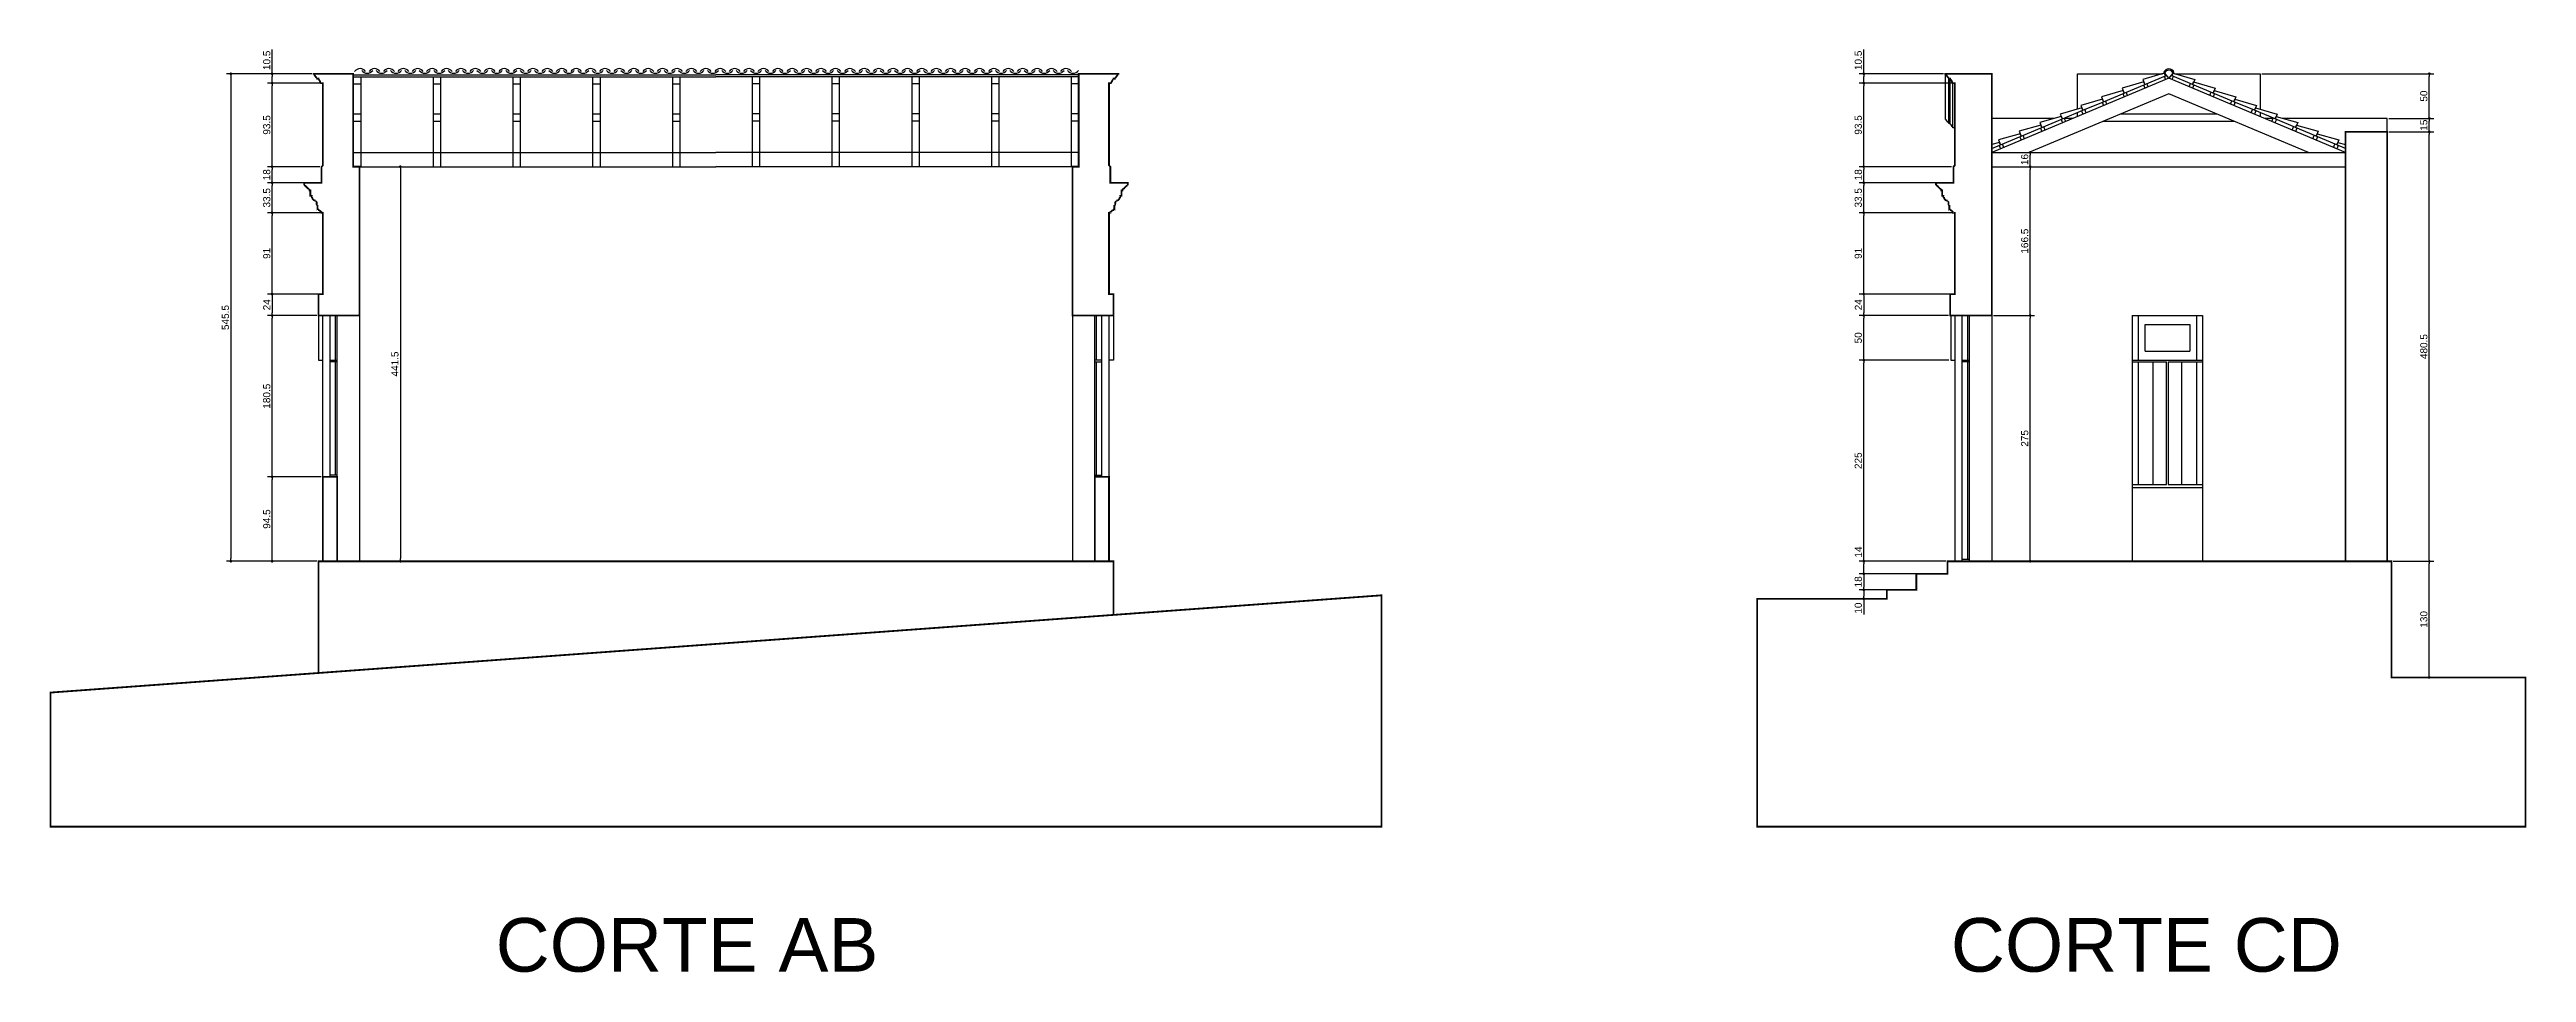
# Model space of a CAD drawing. Extents: x -18233 to -15461, y 2841 to 9385.
# Drawn here: x -18233 to -15461, y 8353 to 9385 of the extents above; entities that cross this region are included whole.
import ezdxf

# ---------------------------------------------------------------- set-up
doc = ezdxf.new("R2010")
doc.units = 0
doc.header["$PDMODE"] = 35
doc.layers.get('0').update_dxf_attribs({"linetype": 'CONTINUOUS'})
doc.layers.get('DEFPOINTS').update_dxf_attribs({"linetype": 'CONTINUOUS'})
for name, color, linetype in [('COTA', 7, 'CONTINUOUS'), ('PAREDE', 7, 'CONTINUOUS'), ('PAREDE_FINA', 7, 'CONTINUOUS')]:
    doc.layers.add(name, color=color, linetype=linetype)
doc.styles.add('TEXTO', font='ARIAL.TTF')
doc.dimstyles.new('COTA', dxfattribs={"dimtxt": 8, "dimasz": 3, "dimexe": 5, "dimexo": 2, "dimgap": 2, "dimtad": 1, "dimdec": 1, "dimdsep": 46, "dimtxsty": 'TEXTO', "dimblk1": 'DOT', "dimblk2": 'DOT', "dimsah": 1, "dimcen": 0, "dimclrd": 256, "dimclre": 256, "dimclrt": 256, "dimadec": 0, "dimazin": 0, "dimtfac": 1, "dimtdec": 4, "dimtmove": 0, "dimatfit": 3, "dimldrblk": 'DOT', "dimfxl": 1, "dimtolj": 1, "dimtzin": 0, "dimarcsym": 0})

msp = doc.modelspace()

# ---------------------------------------------------------------- texts
at = {"layer": 'PAREDE_FINA', "style": 'TEXTO'}
for s, p in [('CORTE AB', (-17733.94, 8353.67)), ('CORTE CD', (-16104.98, 8353.67))]:
    msp.add_text(s, height=60, dxfattribs=at).set_placement(p)

# ---------------------------------------------------------------- blocks, each defined once
blk = doc.blocks.new('_DOT')
at = {"color": 0, "linetype": 'ByBlock'}
blk.add_line((-0.5, 0), (-1, 0), dxfattribs=at)
at = {"color": 0, "linetype": 'ByBlock', "const_width": 0.5}
blk.add_lwpolyline([(-0.25, 0, 1), (0.25, 0, 1)], format="xyb", close=True, dxfattribs=at)
blk = doc.blocks.new('*D27')
at = {"layer": 'COTA', "lineweight": -2}
for p, q in [((-17929.3, 8907.4), (-17989.2, 8907.4)), ((-17984.2, 8815.9), (-17984.2, 8904.4)), ((-17934.3, 8812.9), (-17989.2, 8812.9))]:
    blk.add_line(p, q, dxfattribs=at)
at = {"layer": 'DEFPOINTS', "color": 0}
for p in [(-17984.2, 8907.4), (-17927.3, 8907.4), (-17932.3, 8812.9)]:
    blk.add_point(p, dxfattribs=at)
at = {"layer": 'COTA', "lineweight": -2, "xscale": 3, "yscale": 3, "zscale": 3}
for p, rotation in [((-17984.2, 8907.4), 90), ((-17984.2, 8812.9), 270)]:
    blk.add_blockref('_DOT', p, dxfattribs=dict(at, rotation=rotation))
at = {"layer": 'COTA', "insert": (-17990.2, 8860.1), "char_height": 8, "attachment_point": 5, "rotation": 90, "style": 'TEXTO'}
blk.add_mtext('\\A1;94.5', dxfattribs=at)
blk = doc.blocks.new('*D28')
at = {"layer": 'COTA', "lineweight": -2}
for p, q in [((-17934.3, 9087.9), (-17989.2, 9087.9)), ((-17984.2, 8910.4), (-17984.2, 9084.9)), ((-17929.3, 8907.4), (-17989.2, 8907.4))]:
    blk.add_line(p, q, dxfattribs=at)
at = {"layer": 'DEFPOINTS', "color": 0}
for p in [(-17984.2, 9087.9), (-17932.3, 9087.9), (-17927.3, 8907.4)]:
    blk.add_point(p, dxfattribs=at)
at = {"layer": 'COTA', "lineweight": -2, "xscale": 3, "yscale": 3, "zscale": 3}
for p, rotation in [((-17984.2, 9087.9), 90), ((-17984.2, 8907.4), 270)]:
    blk.add_blockref('_DOT', p, dxfattribs=dict(at, rotation=rotation))
at = {"layer": 'COTA', "insert": (-17990.2, 8997.6), "char_height": 8, "attachment_point": 5, "rotation": 90, "style": 'TEXTO'}
blk.add_mtext('\\A1;180.5', dxfattribs=at)
blk = doc.blocks.new('*D29')
at = {"layer": 'COTA', "lineweight": -2}
for p, q in [((-17934.3, 9111.9), (-17989.2, 9111.9)), ((-17984.2, 9108.9), (-17984.2, 9090.9)), ((-17934.3, 9087.9), (-17989.2, 9087.9))]:
    blk.add_line(p, q, dxfattribs=at)
at = {"layer": 'DEFPOINTS', "color": 0}
for p in [(-17932.3, 9111.9), (-17984.2, 9087.9), (-17932.3, 9087.9)]:
    blk.add_point(p, dxfattribs=at)
at = {"layer": 'COTA', "lineweight": -2, "xscale": 3, "yscale": 3, "zscale": 3}
for p, rotation in [((-17984.2, 9111.9), 90), ((-17984.2, 9087.9), 270)]:
    blk.add_blockref('_DOT', p, dxfattribs=dict(at, rotation=rotation))
at = {"layer": 'COTA', "insert": (-17990.2, 9099.9), "char_height": 8, "attachment_point": 5, "rotation": 90, "style": 'TEXTO'}
blk.add_mtext('\\A1;24', dxfattribs=at)
blk = doc.blocks.new('*D30')
at = {"layer": 'COTA', "lineweight": -2}
for p, q in [((-17929.3, 9202.9), (-17989.2, 9202.9)), ((-17984.2, 9114.9), (-17984.2, 9199.9)), ((-17929.3, 9111.9), (-17989.2, 9111.9))]:
    blk.add_line(p, q, dxfattribs=at)
at = {"layer": 'DEFPOINTS', "color": 0}
for p in [(-17984.2, 9202.9), (-17927.3, 9202.9), (-17927.3, 9111.9)]:
    blk.add_point(p, dxfattribs=at)
at = {"layer": 'COTA', "lineweight": -2, "xscale": 3, "yscale": 3, "zscale": 3}
for p, rotation in [((-17984.2, 9202.9), 90), ((-17984.2, 9111.9), 270)]:
    blk.add_blockref('_DOT', p, dxfattribs=dict(at, rotation=rotation))
at = {"layer": 'COTA', "insert": (-17990.2, 9157.4), "char_height": 8, "attachment_point": 5, "rotation": 90, "style": 'TEXTO'}
blk.add_mtext('\\A1;91', dxfattribs=at)
blk = doc.blocks.new('*D31')
at = {"layer": 'COTA', "lineweight": -2}
for p, q in [((-17930.8, 9236.4), (-17989.2, 9236.4)), ((-17984.2, 9205.9), (-17984.2, 9233.4)), ((-17929.3, 9202.9), (-17989.2, 9202.9))]:
    blk.add_line(p, q, dxfattribs=at)
at = {"layer": 'DEFPOINTS', "color": 0}
for p in [(-17984.2, 9236.4), (-17928.8, 9236.4), (-17927.3, 9202.9)]:
    blk.add_point(p, dxfattribs=at)
at = {"layer": 'COTA', "lineweight": -2, "xscale": 3, "yscale": 3, "zscale": 3}
for p, rotation in [((-17984.2, 9236.4), 90), ((-17984.2, 9202.9), 270)]:
    blk.add_blockref('_DOT', p, dxfattribs=dict(at, rotation=rotation))
at = {"layer": 'COTA', "insert": (-17990.2, 9219.6), "char_height": 8, "attachment_point": 5, "rotation": 90, "style": 'TEXTO'}
blk.add_mtext('\\A1;33.5', dxfattribs=at)
blk = doc.blocks.new('*D32')
at = {"layer": 'COTA', "lineweight": -2}
for p, q in [((-17930.8, 9254.4), (-17989.2, 9254.4)), ((-17930.8, 9236.4), (-17989.2, 9236.4)), ((-17984.2, 9239.4), (-17984.2, 9251.4))]:
    blk.add_line(p, q, dxfattribs=at)
at = {"layer": 'DEFPOINTS', "color": 0}
for p in [(-17984.2, 9254.4), (-17928.8, 9254.4), (-17928.8, 9236.4)]:
    blk.add_point(p, dxfattribs=at)
at = {"layer": 'COTA', "lineweight": -2, "xscale": 3, "yscale": 3, "zscale": 3}
for p, rotation in [((-17984.2, 9254.4), 90), ((-17984.2, 9236.4), 270)]:
    blk.add_blockref('_DOT', p, dxfattribs=dict(at, rotation=rotation))
at = {"layer": 'COTA', "insert": (-17990.2, 9245.4), "char_height": 8, "attachment_point": 5, "rotation": 90, "style": 'TEXTO'}
blk.add_mtext('\\A1;18', dxfattribs=at)
blk = doc.blocks.new('*D33')
at = {"layer": 'COTA', "lineweight": -2}
for p, q in [((-17929.3, 9347.9), (-17989.2, 9347.9)), ((-17984.2, 9257.4), (-17984.2, 9344.9)), ((-17930.8, 9254.4), (-17989.2, 9254.4))]:
    blk.add_line(p, q, dxfattribs=at)
at = {"layer": 'DEFPOINTS', "color": 0}
for p in [(-17984.2, 9347.9), (-17927.3, 9347.9), (-17928.8, 9254.4)]:
    blk.add_point(p, dxfattribs=at)
at = {"layer": 'COTA', "lineweight": -2, "xscale": 3, "yscale": 3, "zscale": 3}
for p, rotation in [((-17984.2, 9347.9), 90), ((-17984.2, 9254.4), 270)]:
    blk.add_blockref('_DOT', p, dxfattribs=dict(at, rotation=rotation))
at = {"layer": 'COTA', "insert": (-17990.2, 9301.1), "char_height": 8, "attachment_point": 5, "rotation": 90, "style": 'TEXTO'}
blk.add_mtext('\\A1;93.5', dxfattribs=at)
blk = doc.blocks.new('*D34')
at = {"layer": 'COTA', "lineweight": -2}
for p, q in [((-17984.2, 9358.4), (-17984.2, 9385.5)), ((-17939.8, 9358.4), (-17989.2, 9358.4)), ((-17929.3, 9347.9), (-17989.2, 9347.9)), ((-17984.2, 9350.9), (-17984.2, 9355.4))]:
    blk.add_line(p, q, dxfattribs=at)
at = {"layer": 'DEFPOINTS', "color": 0}
for p in [(-17984.2, 9358.4), (-17937.8, 9358.4), (-17927.3, 9347.9)]:
    blk.add_point(p, dxfattribs=at)
at = {"layer": 'COTA', "lineweight": -2, "xscale": 3, "yscale": 3, "zscale": 3}
for p, rotation in [((-17984.2, 9358.4), 90), ((-17984.2, 9347.9), 270)]:
    blk.add_blockref('_DOT', p, dxfattribs=dict(at, rotation=rotation))
at = {"layer": 'COTA', "insert": (-17990.2, 9373.4), "char_height": 8, "attachment_point": 5, "rotation": 90, "style": 'TEXTO'}
blk.add_mtext('\\A1;10.5', dxfattribs=at)
blk = doc.blocks.new('*D35')
at = {"layer": 'COTA', "lineweight": -2}
for p, q in [((-17939.8, 9358.4), (-18035.4, 9358.4)), ((-18030.4, 9355.4), (-18030.4, 8815.9)), ((-17934.3, 8812.9), (-18035.4, 8812.9))]:
    blk.add_line(p, q, dxfattribs=at)
at = {"layer": 'DEFPOINTS', "color": 0}
for p in [(-17937.8, 9358.4), (-18030.4, 8812.9), (-17932.3, 8812.9)]:
    blk.add_point(p, dxfattribs=at)
at = {"layer": 'COTA', "lineweight": -2, "xscale": 3, "yscale": 3, "zscale": 3}
for p, rotation in [((-18030.4, 9358.4), 90), ((-18030.4, 8812.9), 270)]:
    blk.add_blockref('_DOT', p, dxfattribs=dict(at, rotation=rotation))
at = {"layer": 'COTA', "insert": (-18036.5, 9085.6), "char_height": 8, "attachment_point": 5, "rotation": 90, "style": 'TEXTO'}
blk.add_mtext('\\A1;545.5', dxfattribs=at)
blk = doc.blocks.new('*D36')
at = {"layer": 'COTA', "lineweight": -2}
for p, q in [((-17884.3, 9254.4), (-17835.6, 9254.4)), ((-17840.6, 9251.4), (-17840.6, 8815.9)), ((-17884.3, 8812.9), (-17835.6, 8812.9))]:
    blk.add_line(p, q, dxfattribs=at)
at = {"layer": 'DEFPOINTS', "color": 0}
for p in [(-17886.3, 9254.4), (-17886.3, 8812.9), (-17840.6, 8812.9)]:
    blk.add_point(p, dxfattribs=at)
at = {"layer": 'COTA', "lineweight": -2, "xscale": 3, "yscale": 3, "zscale": 3}
for p, rotation in [((-17840.6, 9254.4), 90), ((-17840.6, 8812.9), 270)]:
    blk.add_blockref('_DOT', p, dxfattribs=dict(at, rotation=rotation))
at = {"layer": 'COTA', "insert": (-17846.7, 9033.6), "char_height": 8, "attachment_point": 5, "rotation": 90, "style": 'TEXTO'}
blk.add_mtext('\\A1;441.5', dxfattribs=at)
blk = doc.blocks.new('*D37')
at = {"layer": 'COTA', "lineweight": -2}
for p, q in [((-16178.7, 8780.9), (-16207.5, 8780.9)), ((-16178.7, 8770.9), (-16207.5, 8770.9)), ((-16202.5, 8777.9), (-16202.5, 8773.9)), ((-16202.5, 8770.9), (-16202.5, 8753.2))]:
    blk.add_line(p, q, dxfattribs=at)
at = {"layer": 'DEFPOINTS', "color": 0}
for p in [(-16202.5, 8770.9), (-16176.7, 8780.9), (-16176.7, 8770.9)]:
    blk.add_point(p, dxfattribs=at)
at = {"layer": 'COTA', "lineweight": -2, "xscale": 3, "yscale": 3, "zscale": 3}
for p, rotation in [((-16202.5, 8780.9), 90), ((-16202.5, 8770.9), 270)]:
    blk.add_blockref('_DOT', p, dxfattribs=dict(at, rotation=rotation))
at = {"layer": 'COTA', "insert": (-16208.6, 8760.5), "char_height": 8, "attachment_point": 5, "rotation": 90, "style": 'TEXTO'}
blk.add_mtext('\\A1;10', dxfattribs=at)
blk = doc.blocks.new('*D38')
at = {"layer": 'COTA', "lineweight": -2}
for p, q in [((-16145.7, 8798.9), (-16207.5, 8798.9)), ((-16202.5, 8795.9), (-16202.5, 8783.9)), ((-16145.7, 8780.9), (-16207.5, 8780.9))]:
    blk.add_line(p, q, dxfattribs=at)
at = {"layer": 'DEFPOINTS', "color": 0}
for p in [(-16143.7, 8798.9), (-16202.5, 8780.9), (-16143.7, 8780.9)]:
    blk.add_point(p, dxfattribs=at)
at = {"layer": 'COTA', "lineweight": -2, "xscale": 3, "yscale": 3, "zscale": 3}
for p, rotation in [((-16202.5, 8798.9), 90), ((-16202.5, 8780.9), 270)]:
    blk.add_blockref('_DOT', p, dxfattribs=dict(at, rotation=rotation))
at = {"layer": 'COTA', "insert": (-16208.6, 8789.9), "char_height": 8, "attachment_point": 5, "rotation": 90, "style": 'TEXTO'}
blk.add_mtext('\\A1;18', dxfattribs=at)
blk = doc.blocks.new('*D39')
at = {"layer": 'COTA', "lineweight": -2}
for p, q in [((-16202.5, 8812.9), (-16202.5, 8830.6)), ((-16110.7, 8812.9), (-16207.5, 8812.9)), ((-16110.7, 8798.9), (-16207.5, 8798.9)), ((-16202.5, 8801.9), (-16202.5, 8809.9))]:
    blk.add_line(p, q, dxfattribs=at)
at = {"layer": 'DEFPOINTS', "color": 0}
for p in [(-16202.5, 8812.9), (-16108.7, 8812.9), (-16108.7, 8798.9)]:
    blk.add_point(p, dxfattribs=at)
at = {"layer": 'COTA', "lineweight": -2, "xscale": 3, "yscale": 3, "zscale": 3}
for p, rotation in [((-16202.5, 8812.9), 90), ((-16202.5, 8798.9), 270)]:
    blk.add_blockref('_DOT', p, dxfattribs=dict(at, rotation=rotation))
at = {"layer": 'COTA', "insert": (-16208.5, 8823.2), "char_height": 8, "attachment_point": 5, "rotation": 90, "style": 'TEXTO'}
blk.add_mtext('\\A1;14', dxfattribs=at)
blk = doc.blocks.new('*D40')
at = {"layer": 'COTA', "lineweight": -2}
for p, q in [((-16107.2, 9037.9), (-16207.5, 9037.9)), ((-16202.5, 8815.9), (-16202.5, 9034.9)), ((-16110.7, 8812.9), (-16207.5, 8812.9))]:
    blk.add_line(p, q, dxfattribs=at)
at = {"layer": 'DEFPOINTS', "color": 0}
for p in [(-16202.5, 9037.9), (-16105.2, 9037.9), (-16108.7, 8812.9)]:
    blk.add_point(p, dxfattribs=at)
at = {"layer": 'COTA', "lineweight": -2, "xscale": 3, "yscale": 3, "zscale": 3}
for p, rotation in [((-16202.5, 9037.9), 90), ((-16202.5, 8812.9), 270)]:
    blk.add_blockref('_DOT', p, dxfattribs=dict(at, rotation=rotation))
at = {"layer": 'COTA', "insert": (-16208.6, 8925.4), "char_height": 8, "attachment_point": 5, "rotation": 90, "style": 'TEXTO'}
blk.add_mtext('\\A1;225', dxfattribs=at)
blk = doc.blocks.new('*D41')
at = {"layer": 'COTA', "lineweight": -2}
for p, q in [((-16107.7, 9087.9), (-16207.5, 9087.9)), ((-16202.5, 9040.9), (-16202.5, 9084.9)), ((-16107.2, 9037.9), (-16207.5, 9037.9))]:
    blk.add_line(p, q, dxfattribs=at)
at = {"layer": 'DEFPOINTS', "color": 0}
for p in [(-16202.5, 9087.9), (-16105.7, 9087.9), (-16105.2, 9037.9)]:
    blk.add_point(p, dxfattribs=at)
at = {"layer": 'COTA', "lineweight": -2, "xscale": 3, "yscale": 3, "zscale": 3}
for p, rotation in [((-16202.5, 9087.9), 90), ((-16202.5, 9037.9), 270)]:
    blk.add_blockref('_DOT', p, dxfattribs=dict(at, rotation=rotation))
at = {"layer": 'COTA', "insert": (-16208.6, 9062.9), "char_height": 8, "attachment_point": 5, "rotation": 90, "style": 'TEXTO'}
blk.add_mtext('\\A1;50', dxfattribs=at)
blk = doc.blocks.new('*D42')
at = {"layer": 'COTA', "lineweight": -2}
for p, q in [((-16107.7, 9111.9), (-16207.5, 9111.9)), ((-16202.5, 9108.9), (-16202.5, 9090.9)), ((-16107.7, 9087.9), (-16207.5, 9087.9))]:
    blk.add_line(p, q, dxfattribs=at)
at = {"layer": 'DEFPOINTS', "color": 0}
for p in [(-16105.7, 9111.9), (-16202.5, 9087.9), (-16105.7, 9087.9)]:
    blk.add_point(p, dxfattribs=at)
at = {"layer": 'COTA', "lineweight": -2, "xscale": 3, "yscale": 3, "zscale": 3}
for p, rotation in [((-16202.5, 9111.9), 90), ((-16202.5, 9087.9), 270)]:
    blk.add_blockref('_DOT', p, dxfattribs=dict(at, rotation=rotation))
at = {"layer": 'COTA', "insert": (-16208.5, 9099.9), "char_height": 8, "attachment_point": 5, "rotation": 90, "style": 'TEXTO'}
blk.add_mtext('\\A1;24', dxfattribs=at)
blk = doc.blocks.new('*D43')
at = {"layer": 'COTA', "lineweight": -2}
for p, q in [((-16102.7, 9202.9), (-16207.5, 9202.9)), ((-16202.5, 9114.9), (-16202.5, 9199.9)), ((-16102.7, 9111.9), (-16207.5, 9111.9))]:
    blk.add_line(p, q, dxfattribs=at)
at = {"layer": 'DEFPOINTS', "color": 0}
for p in [(-16202.5, 9202.9), (-16100.7, 9202.9), (-16100.7, 9111.9)]:
    blk.add_point(p, dxfattribs=at)
at = {"layer": 'COTA', "lineweight": -2, "xscale": 3, "yscale": 3, "zscale": 3}
for p, rotation in [((-16202.5, 9202.9), 90), ((-16202.5, 9111.9), 270)]:
    blk.add_blockref('_DOT', p, dxfattribs=dict(at, rotation=rotation))
at = {"layer": 'COTA', "insert": (-16208.6, 9157.4), "char_height": 8, "attachment_point": 5, "rotation": 90, "style": 'TEXTO'}
blk.add_mtext('\\A1;91', dxfattribs=at)
blk = doc.blocks.new('*D44')
at = {"layer": 'COTA', "lineweight": -2}
for p, q in [((-16104.2, 9236.4), (-16207.5, 9236.4)), ((-16202.5, 9205.9), (-16202.5, 9233.4)), ((-16102.7, 9202.9), (-16207.5, 9202.9))]:
    blk.add_line(p, q, dxfattribs=at)
at = {"layer": 'DEFPOINTS', "color": 0}
for p in [(-16202.5, 9236.4), (-16102.2, 9236.4), (-16100.7, 9202.9)]:
    blk.add_point(p, dxfattribs=at)
at = {"layer": 'COTA', "lineweight": -2, "xscale": 3, "yscale": 3, "zscale": 3}
for p, rotation in [((-16202.5, 9236.4), 90), ((-16202.5, 9202.9), 270)]:
    blk.add_blockref('_DOT', p, dxfattribs=dict(at, rotation=rotation))
at = {"layer": 'COTA', "insert": (-16208.6, 9219.6), "char_height": 8, "attachment_point": 5, "rotation": 90, "style": 'TEXTO'}
blk.add_mtext('\\A1;33.5', dxfattribs=at)
blk = doc.blocks.new('*D45')
at = {"layer": 'COTA', "lineweight": -2}
for p, q in [((-16104.2, 9254.4), (-16207.5, 9254.4)), ((-16104.2, 9236.4), (-16207.5, 9236.4)), ((-16202.5, 9239.4), (-16202.5, 9251.4))]:
    blk.add_line(p, q, dxfattribs=at)
at = {"layer": 'DEFPOINTS', "color": 0}
for p in [(-16202.5, 9254.4), (-16102.2, 9254.4), (-16102.2, 9236.4)]:
    blk.add_point(p, dxfattribs=at)
at = {"layer": 'COTA', "lineweight": -2, "xscale": 3, "yscale": 3, "zscale": 3}
for p, rotation in [((-16202.5, 9254.4), 90), ((-16202.5, 9236.4), 270)]:
    blk.add_blockref('_DOT', p, dxfattribs=dict(at, rotation=rotation))
at = {"layer": 'COTA', "insert": (-16208.6, 9245.4), "char_height": 8, "attachment_point": 5, "rotation": 90, "style": 'TEXTO'}
blk.add_mtext('\\A1;18', dxfattribs=at)
blk = doc.blocks.new('*D46')
at = {"layer": 'COTA', "lineweight": -2}
for p, q in [((-16102.7, 9347.9), (-16207.5, 9347.9)), ((-16202.5, 9257.4), (-16202.5, 9344.9)), ((-16104.2, 9254.4), (-16207.5, 9254.4))]:
    blk.add_line(p, q, dxfattribs=at)
at = {"layer": 'DEFPOINTS', "color": 0}
for p in [(-16202.5, 9347.9), (-16100.7, 9347.9), (-16102.2, 9254.4)]:
    blk.add_point(p, dxfattribs=at)
at = {"layer": 'COTA', "lineweight": -2, "xscale": 3, "yscale": 3, "zscale": 3}
for p, rotation in [((-16202.5, 9347.9), 90), ((-16202.5, 9254.4), 270)]:
    blk.add_blockref('_DOT', p, dxfattribs=dict(at, rotation=rotation))
at = {"layer": 'COTA', "insert": (-16208.6, 9301.1), "char_height": 8, "attachment_point": 5, "rotation": 90, "style": 'TEXTO'}
blk.add_mtext('\\A1;93.5', dxfattribs=at)
blk = doc.blocks.new('*D47')
at = {"layer": 'COTA', "lineweight": -2}
for p, q in [((-16202.5, 9358.4), (-16202.5, 9385.5)), ((-16113.2, 9358.4), (-16207.5, 9358.4)), ((-16102.7, 9347.9), (-16207.5, 9347.9)), ((-16202.5, 9350.9), (-16202.5, 9355.4))]:
    blk.add_line(p, q, dxfattribs=at)
at = {"layer": 'DEFPOINTS', "color": 0}
for p in [(-16202.5, 9358.4), (-16111.2, 9358.4), (-16100.7, 9347.9)]:
    blk.add_point(p, dxfattribs=at)
at = {"layer": 'COTA', "lineweight": -2, "xscale": 3, "yscale": 3, "zscale": 3}
for p, rotation in [((-16202.5, 9358.4), 90), ((-16202.5, 9347.9), 270)]:
    blk.add_blockref('_DOT', p, dxfattribs=dict(at, rotation=rotation))
at = {"layer": 'COTA', "insert": (-16208.6, 9373.4), "char_height": 8, "attachment_point": 5, "rotation": 90, "style": 'TEXTO'}
blk.add_mtext('\\A1;10.5', dxfattribs=at)
blk = doc.blocks.new('*D48')
at = {"layer": 'COTA', "lineweight": -2}
for p, q in [((-16057.2, 9087.9), (-16011.2, 9087.9)), ((-16016.2, 8815.9), (-16016.2, 9084.9)), ((-16057.2, 8812.9), (-16011.2, 8812.9))]:
    blk.add_line(p, q, dxfattribs=at)
at = {"layer": 'DEFPOINTS', "color": 0}
for p in [(-16059.2, 9087.9), (-16016.2, 9087.9), (-16059.2, 8812.9)]:
    blk.add_point(p, dxfattribs=at)
at = {"layer": 'COTA', "lineweight": -2, "xscale": 3, "yscale": 3, "zscale": 3}
for p, rotation in [((-16016.2, 9087.9), 90), ((-16016.2, 8812.9), 270)]:
    blk.add_blockref('_DOT', p, dxfattribs=dict(at, rotation=rotation))
at = {"layer": 'COTA', "insert": (-16022.3, 8950.4), "char_height": 8, "attachment_point": 5, "rotation": 90, "style": 'TEXTO'}
blk.add_mtext('\\A1;275', dxfattribs=at)
blk = doc.blocks.new('*D49')
at = {"layer": 'COTA', "lineweight": -2}
for p, q in [((-16057.2, 9254.4), (-16011.2, 9254.4)), ((-16016.2, 9090.9), (-16016.2, 9251.4)), ((-16057.2, 9087.9), (-16011.2, 9087.9))]:
    blk.add_line(p, q, dxfattribs=at)
at = {"layer": 'DEFPOINTS', "color": 0}
for p in [(-16059.2, 9254.4), (-16016.2, 9254.4), (-16059.2, 9087.9)]:
    blk.add_point(p, dxfattribs=at)
at = {"layer": 'COTA', "lineweight": -2, "xscale": 3, "yscale": 3, "zscale": 3}
for p, rotation in [((-16016.2, 9254.4), 90), ((-16016.2, 9087.9), 270)]:
    blk.add_blockref('_DOT', p, dxfattribs=dict(at, rotation=rotation))
at = {"layer": 'COTA', "insert": (-16022.3, 9171.1), "char_height": 8, "attachment_point": 5, "rotation": 90, "style": 'TEXTO'}
blk.add_mtext('\\A1;166.5', dxfattribs=at)
blk = doc.blocks.new('*D50')
at = {"layer": 'COTA', "lineweight": -2}
for p, q in [((-15609.7, 8812.9), (-15564.4, 8812.9)), ((-15569.4, 8685.9), (-15569.4, 8809.9)), ((-15609.7, 8682.9), (-15564.4, 8682.9))]:
    blk.add_line(p, q, dxfattribs=at)
at = {"layer": 'DEFPOINTS', "color": 0}
for p in [(-15611.7, 8812.9), (-15569.4, 8812.9), (-15611.7, 8682.9)]:
    blk.add_point(p, dxfattribs=at)
at = {"layer": 'COTA', "lineweight": -2, "xscale": 3, "yscale": 3, "zscale": 3}
for p, rotation in [((-15569.4, 8812.9), 90), ((-15569.4, 8682.9), 270)]:
    blk.add_blockref('_DOT', p, dxfattribs=dict(at, rotation=rotation))
at = {"layer": 'COTA', "insert": (-15575.5, 8747.9), "char_height": 8, "attachment_point": 5, "rotation": 90, "style": 'TEXTO'}
blk.add_mtext('\\A1;130', dxfattribs=at)
blk = doc.blocks.new('*D51')
at = {"layer": 'COTA', "lineweight": -2}
for p, q in [((-15614.7, 9293.4), (-15564.4, 9293.4)), ((-15569.4, 8815.9), (-15569.4, 9290.4)), ((-15609.7, 8812.9), (-15564.4, 8812.9))]:
    blk.add_line(p, q, dxfattribs=at)
at = {"layer": 'DEFPOINTS', "color": 0}
for p in [(-15616.7, 9293.4), (-15569.4, 9293.4), (-15611.7, 8812.9)]:
    blk.add_point(p, dxfattribs=at)
at = {"layer": 'COTA', "lineweight": -2, "xscale": 3, "yscale": 3, "zscale": 3}
for p, rotation in [((-15569.4, 9293.4), 90), ((-15569.4, 8812.9), 270)]:
    blk.add_blockref('_DOT', p, dxfattribs=dict(at, rotation=rotation))
at = {"layer": 'COTA', "insert": (-15575.5, 9053.1), "char_height": 8, "attachment_point": 5, "rotation": 90, "style": 'TEXTO'}
blk.add_mtext('\\A1;480.5', dxfattribs=at)
blk = doc.blocks.new('*D52')
at = {"layer": 'COTA', "lineweight": -2}
for p, q in [((-15614.7, 9308.4), (-15564.4, 9308.4)), ((-15614.7, 9293.4), (-15564.4, 9293.4)), ((-15569.4, 9296.4), (-15569.4, 9305.4))]:
    blk.add_line(p, q, dxfattribs=at)
at = {"layer": 'DEFPOINTS', "color": 0}
for p in [(-15616.7, 9308.4), (-15616.7, 9293.4), (-15569.4, 9308.4)]:
    blk.add_point(p, dxfattribs=at)
at = {"layer": 'COTA', "lineweight": -2, "xscale": 3, "yscale": 3, "zscale": 3}
for p, rotation in [((-15569.4, 9308.4), 90), ((-15569.4, 9293.4), 270)]:
    blk.add_blockref('_DOT', p, dxfattribs=dict(at, rotation=rotation))
at = {"layer": 'COTA', "insert": (-15575.5, 9300.9), "char_height": 8, "attachment_point": 5, "rotation": 90, "style": 'TEXTO'}
blk.add_mtext('\\A1;15', dxfattribs=at)
blk = doc.blocks.new('*D53')
at = {"layer": 'COTA', "lineweight": -2}
for p, q in [((-15756.9, 9358.4), (-15564.4, 9358.4)), ((-15569.4, 9311.4), (-15569.4, 9355.4)), ((-15614.7, 9308.4), (-15564.4, 9308.4))]:
    blk.add_line(p, q, dxfattribs=at)
at = {"layer": 'DEFPOINTS', "color": 0}
for p in [(-15758.9, 9358.4), (-15569.4, 9358.4), (-15616.7, 9308.4)]:
    blk.add_point(p, dxfattribs=at)
at = {"layer": 'COTA', "lineweight": -2, "xscale": 3, "yscale": 3, "zscale": 3}
for p, rotation in [((-15569.4, 9358.4), 90), ((-15569.4, 9308.4), 270)]:
    blk.add_blockref('_DOT', p, dxfattribs=dict(at, rotation=rotation))
at = {"layer": 'COTA', "insert": (-15575.5, 9333.4), "char_height": 8, "attachment_point": 5, "rotation": 90, "style": 'TEXTO'}
blk.add_mtext('\\A1;50', dxfattribs=at)
blk = doc.blocks.new('*D54')
at = {"layer": 'COTA', "lineweight": -2}
for p, q in [((-16057.2, 9270.4), (-16011.2, 9270.4)), ((-16016.2, 9257.4), (-16016.2, 9267.4)), ((-16057.2, 9254.4), (-16011.2, 9254.4))]:
    blk.add_line(p, q, dxfattribs=at)
at = {"layer": 'DEFPOINTS', "color": 0}
for p in [(-16059.2, 9270.4), (-16016.2, 9270.4), (-16059.2, 9254.4)]:
    blk.add_point(p, dxfattribs=at)
at = {"layer": 'COTA', "lineweight": -2, "xscale": 3, "yscale": 3, "zscale": 3}
for p, rotation in [((-16016.2, 9270.4), 90), ((-16016.2, 9254.4), 270)]:
    blk.add_blockref('_DOT', p, dxfattribs=dict(at, rotation=rotation))
at = {"layer": 'COTA', "insert": (-16022.3, 9262.4), "char_height": 8, "attachment_point": 5, "rotation": 90, "style": 'TEXTO'}
blk.add_mtext('\\A1;16', dxfattribs=at)

# ---------------------------------------------------------------- dimensions: what is measured, and where the dimension line sits
at = {"layer": 'COTA'}
for base, p1, p2, picture, middle in [((-17984.16, 9358.38), (-17927.35, 9347.88), (-17937.85, 9358.38), '*D34', (-17990.24, 9373.42)), ((-16202.53, 9358.38), (-16100.65, 9347.88), (-16111.15, 9358.38), '*D47', (-16208.61, 9373.42)), ((-18030.45, 8812.88), (-17937.85, 9358.38), (-17932.35, 8812.88), '*D35', (-18036.51, 9085.63)), ((-17984.16, 9347.88), (-17928.85, 9254.38), (-17927.35, 9347.88), '*D33', (-17990.25, 9301.13)), ((-16202.53, 9347.88), (-16102.15, 9254.38), (-16100.65, 9347.88), '*D46', (-16208.62, 9301.13)), ((-15569.43, 9358.38), (-15616.65, 9308.38), (-15758.9, 9358.38), '*D53', (-15575.51, 9333.38)), ((-15569.43, 9308.38), (-15616.65, 9293.38), (-15616.65, 9308.38), '*D52', (-15575.51, 9300.88)), ((-15569.43, 9293.38), (-15611.65, 8812.88), (-15616.65, 9293.38), '*D51', (-15575.51, 9053.13)), ((-16016.2, 9270.38), (-16059.15, 9254.38), (-16059.15, 9270.38), '*D54', (-16022.28, 9262.38)), ((-17984.16, 9236.38), (-17927.35, 9202.88), (-17928.85, 9236.38), '*D31', (-17990.25, 9219.63)), ((-17984.16, 9254.38), (-17928.85, 9236.38), (-17928.85, 9254.38), '*D32', (-17990.24, 9245.38)), ((-17840.57, 8812.88), (-17886.35, 9254.38), (-17886.35, 8812.88), '*D36', (-17846.65, 9033.63)), ((-16202.53, 9254.38), (-16102.15, 9236.38), (-16102.15, 9254.38), '*D45', (-16208.61, 9245.38)), ((-16202.53, 9236.38), (-16100.65, 9202.88), (-16102.15, 9236.38), '*D44', (-16208.62, 9219.63)), ((-16016.2, 9254.38), (-16059.15, 9087.88), (-16059.15, 9254.38), '*D49', (-16022.28, 9171.13)), ((-17984.16, 9202.88), (-17927.35, 9111.88), (-17927.35, 9202.88), '*D30', (-17990.24, 9157.38)), ((-16202.53, 9202.88), (-16100.65, 9111.88), (-16100.65, 9202.88), '*D43', (-16208.61, 9157.38)), ((-17984.16, 9087.88), (-17932.35, 9111.88), (-17932.35, 9087.88), '*D29', (-17990.18, 9099.88)), ((-16202.53, 9087.88), (-16105.65, 9111.88), (-16105.65, 9087.88), '*D42', (-16208.54, 9099.88)), ((-17984.16, 9087.88), (-17927.35, 8907.38), (-17932.35, 9087.88), '*D28', (-17990.24, 8997.63)), ((-16202.53, 9087.88), (-16105.15, 9037.88), (-16105.65, 9087.88), '*D41', (-16208.61, 9062.88)), ((-16016.2, 9087.88), (-16059.15, 8812.88), (-16059.15, 9087.88), '*D48', (-16022.28, 8950.38)), ((-16202.53, 9037.88), (-16108.65, 8812.88), (-16105.15, 9037.88), '*D40', (-16208.61, 8925.38)), ((-17984.16, 8907.38), (-17932.35, 8812.88), (-17927.35, 8907.38), '*D27', (-17990.24, 8860.13)), ((-16202.53, 8812.88), (-16108.65, 8798.88), (-16108.65, 8812.88), '*D39', (-16208.54, 8823.22)), ((-16202.53, 8780.88), (-16143.65, 8798.88), (-16143.65, 8780.88), '*D38', (-16208.61, 8789.88)), ((-15569.43, 8812.88), (-15611.65, 8682.88), (-15611.65, 8812.88), '*D50', (-15575.52, 8747.88)), ((-16202.53, 8770.88), (-16176.65, 8780.88), (-16176.65, 8770.88), '*D37', (-16208.61, 8760.54))]:
    dim = msp.add_linear_dim(base=base, p1=p1, p2=p2, angle=90, dimstyle='COTA', dxfattribs=at)
    dim.commit()
    dim.dimension.update_dxf_attribs({"geometry": picture, "text_midpoint": middle})

# ---------------------------------------------------------------- linework, layer by layer
at = {"layer": 'PAREDE', "const_width": 2}
for points in [[(-17929.35, 9203.38, 0.2947147), (-17932.85, 9205.88), (-17932.85, 9206.38), (-17933.35, 9206.38), (-17933.35, 9211.38, -0.4102081), (-17934.33, 9212.35), (-17934.36, 9214.41, 0.4102081), (-17935.35, 9215.38), (-17935.35, 9216.38, -0.4142136), (-17939.35, 9220.38), (-17939.85, 9220.38), (-17939.85, 9221.88), (-17941.35, 9221.88), (-17941.35, 9227.88), (-17942.35, 9227.88), (-17942.35, 9229.38, -0.203562), (-17944.16, 9230.15), (-17946.53, 9232.61, 0.203562), (-17948.35, 9233.38), (-17948.35, 9236.38), (-17928.85, 9236.38), (-17928.85, 9254.38), (-17927.35, 9255.88), (-17927.35, 9347.88), (-17929.35, 9347.88), (-17929.35, 9348.88, -0.2622792), (-17930.25, 9349.38), (-17931.45, 9351.37, 0.2622792), (-17932.35, 9351.88), (-17932.35, 9352.88), (-17933.85, 9352.88), (-17933.85, 9353.88, -0.2329362), (-17934.9, 9354.4), (-17936.79, 9356.86, 0.2329362), (-17937.85, 9357.38), (-17937.85, 9358.38), (-17893.35, 9358.38), (-17893.35, 9254.38), (-17886.35, 9254.38), (-17886.35, 9087.88), (-17932.35, 9087.88), (-17932.35, 9111.88), (-17927.35, 9111.88), (-17927.35, 9202.88), (-17928.85, 9202.88), (-17928.85, 9203.38)], [(-17045.35, 9203.38, -0.2947147), (-17041.85, 9205.88), (-17041.85, 9206.38), (-17041.35, 9206.38), (-17041.35, 9211.38, 0.4102081), (-17040.36, 9212.35), (-17040.33, 9214.41, -0.4102081), (-17039.35, 9215.38), (-17039.35, 9216.38, 0.4142136), (-17035.35, 9220.38), (-17034.85, 9220.38), (-17034.85, 9221.88), (-17033.35, 9221.88), (-17033.35, 9227.88), (-17032.35, 9227.88), (-17032.35, 9229.38, 0.203562), (-17030.53, 9230.15), (-17028.16, 9232.61, -0.203562), (-17026.35, 9233.38), (-17026.35, 9236.38), (-17045.85, 9236.38), (-17045.85, 9254.38), (-17047.35, 9255.88), (-17047.35, 9347.88), (-17045.35, 9347.88), (-17045.35, 9348.88, 0.2622792), (-17044.45, 9349.38), (-17043.25, 9351.37, -0.2622792), (-17042.35, 9351.88), (-17042.35, 9352.88), (-17040.85, 9352.88), (-17040.85, 9353.88, 0.2329362), (-17039.79, 9354.4), (-17037.9, 9356.86, -0.2329362), (-17036.85, 9357.38), (-17036.85, 9358.38), (-17081.35, 9358.38), (-17081.35, 9254.38), (-17088.35, 9254.38), (-17088.35, 9087.88), (-17042.35, 9087.88), (-17042.35, 9111.88), (-17047.35, 9111.88), (-17047.35, 9202.88), (-17045.85, 9202.88), (-17045.85, 9203.38)], [(-16059.15, 9358.38), (-16059.15, 9087.88), (-16105.65, 9087.88), (-16105.65, 9111.88), (-16100.65, 9111.88), (-16100.65, 9202.88), (-16102.65, 9202.88), (-16102.65, 9203.38, 0.2947147), (-16106.15, 9205.88), (-16106.15, 9206.38), (-16106.65, 9206.38), (-16106.65, 9211.38, -0.4102081), (-16107.64, 9212.35), (-16107.67, 9214.41, 0.4102081), (-16108.65, 9215.38), (-16108.65, 9216.38, -0.4142136), (-16112.65, 9220.38), (-16113.15, 9220.38), (-16113.15, 9221.88), (-16114.65, 9221.88), (-16114.65, 9227.88), (-16115.65, 9227.88), (-16115.65, 9229.38, -0.203562), (-16117.47, 9230.15), (-16119.84, 9232.61, 0.203562), (-16121.65, 9233.38), (-16121.65, 9236.38), (-16102.15, 9236.38), (-16102.15, 9254.38), (-16100.65, 9255.88), (-16100.65, 9347.88), (-16102.65, 9347.88), (-16102.65, 9348.88, -0.2622792), (-16103.55, 9349.38), (-16104.76, 9351.37, 0.2622792), (-16105.65, 9351.88), (-16105.65, 9352.88), (-16107.15, 9352.88), (-16107.15, 9353.88, -0.2329362), (-16108.21, 9354.4), (-16110.1, 9356.86, 0.2329362), (-16111.15, 9357.38), (-16111.15, 9358.38), (-16066.15, 9358.38)]]:
    msp.add_lwpolyline(points, format="xyb", close=True, dxfattribs=at)
for points in [[(-15663.15, 8812.88), (-15663.15, 9293.38), (-15616.65, 9293.38), (-15616.65, 8812.88)], [(-17927.35, 8812.88), (-17932.35, 8812.88), (-17932.35, 8687.88)], [(-17911.35, 8812.88), (-17063.35, 8812.88)], [(-17047.35, 8812.88), (-17042.35, 8812.88), (-17042.35, 8752.88)]]:
    msp.add_lwpolyline(points, dxfattribs=at)
for points in [[(-17927.35, 8812.88), (-17927.35, 8907.38), (-17911.35, 8907.38), (-17911.35, 8812.88)], [(-17047.35, 8812.88), (-17047.35, 8907.38), (-17063.35, 8907.38), (-17063.35, 8812.88)], [(-15461.65, 8515.97), (-16321.9, 8515.97), (-16321.9, 8770.88), (-16176.65, 8770.88), (-16176.65, 8780.88), (-16143.65, 8780.88), (-16143.65, 8798.88), (-16108.65, 8798.88), (-16108.65, 8812.88), (-15616.65, 8812.88), (-15611.65, 8812.88), (-15611.65, 8682.88), (-15461.65, 8682.88)], [(-16742.35, 8774.79), (-18232.35, 8665.97), (-18232.35, 8515.97), (-16742.35, 8515.97)]]:
    msp.add_lwpolyline(points, close=True, dxfattribs=at)
at = {"layer": 'PAREDE_FINA'}
for points in [[(-17893.35, 9357.06), (-17487.35, 9357.06)], [(-17893.35, 9355.06), (-17487.35, 9355.06)], [(-17893.35, 9347.06), (-17885.05, 9347.06)], [(-17885.05, 9355.06), (-17885.05, 9254.38)], [(-17804.05, 9355.06), (-17804.05, 9254.38)], [(-17804.05, 9347.06), (-17795.75, 9347.06)], [(-17795.75, 9355.06), (-17795.75, 9254.38)], [(-17714.75, 9355.06), (-17714.75, 9254.38)], [(-17714.75, 9347.06), (-17706.45, 9347.06)], [(-17706.45, 9355.06), (-17706.45, 9254.38)], [(-17625.45, 9355.06), (-17625.45, 9254.38)], [(-17625.45, 9347.06), (-17617.15, 9347.06)], [(-17617.15, 9355.06), (-17617.15, 9254.38)], [(-17536.15, 9355.06), (-17536.15, 9254.38)], [(-17536.15, 9347.06), (-17527.85, 9347.06)], [(-17527.85, 9355.06), (-17527.85, 9254.38)], [(-17081.35, 9357.06), (-17487.35, 9357.06)], [(-17081.35, 9355.06), (-17487.35, 9355.06)], [(-17446.85, 9355.06), (-17446.85, 9254.38)], [(-17438.55, 9347.06), (-17446.85, 9347.06)], [(-17438.55, 9355.06), (-17438.55, 9254.38)], [(-17357.55, 9355.06), (-17357.55, 9254.38)], [(-17349.25, 9347.06), (-17357.55, 9347.06)], [(-17349.25, 9355.06), (-17349.25, 9254.38)], [(-17268.25, 9355.06), (-17268.25, 9254.38)], [(-17259.95, 9347.06), (-17268.25, 9347.06)], [(-17259.95, 9355.06), (-17259.95, 9254.38)], [(-17178.95, 9355.06), (-17178.95, 9254.38)], [(-17170.65, 9347.06), (-17178.95, 9347.06)], [(-17170.65, 9355.06), (-17170.65, 9254.38)], [(-17089.65, 9355.06), (-17089.65, 9254.38)], [(-17081.35, 9347.06), (-17089.65, 9347.06)], [(-16107.15, 9303.88), (-16107.15, 9352.88)], [(-16105.65, 9302.88), (-16105.65, 9352.88)], [(-16102.65, 9298.88), (-16102.65, 9347.88)], [(-15861.15, 9353.38), (-16059.15, 9270.38)], [(-15963.4, 9358.38), (-15867.94, 9358.38)], [(-15963.4, 9318.8), (-15963.4, 9358.38)], [(-15913.32, 9342.35), (-15911, 9336.82), (-15887.94, 9346.49), (-15889.1, 9349.25), (-15913.32, 9342.35)], [(-15890.26, 9352.02), (-15887.94, 9346.49), (-15864.89, 9356.15), (-15866.05, 9358.92), (-15890.26, 9352.02)], [(-15889.44, 9345.86), (-15887.9, 9342.17)], [(-15884.21, 9343.71), (-15885.76, 9347.4)], [(-15866.59, 9360.36), (-15865.45, 9359.18)], [(-15866.39, 9355.52), (-15864.84, 9351.83)], [(-15856.42, 9359.18), (-15861.15, 9353.38), (-15865.45, 9359.18)], [(-15864.89, 9356.15), (-15863.6, 9356.69)], [(-15663.15, 9270.38), (-15861.15, 9353.38)], [(-15857.42, 9356.15), (-15858.51, 9356.61)], [(-15855.92, 9355.52), (-15857.46, 9351.83)], [(-15832.04, 9352.02), (-15834.36, 9346.49), (-15857.42, 9356.15), (-15856.26, 9358.92), (-15832.04, 9352.02)], [(-15855.27, 9360.36), (-15856.42, 9359.18)], [(-15854.37, 9358.38), (-15758.9, 9358.38)], [(-15838.1, 9343.71), (-15836.55, 9347.4)], [(-15832.86, 9345.86), (-15834.41, 9342.17)], [(-15808.99, 9342.35), (-15811.31, 9336.82), (-15834.36, 9346.49), (-15833.2, 9349.25), (-15808.99, 9342.35)], [(-15758.9, 9358.38), (-15758.9, 9318.8)], [(-15861.15, 9336.03), (-16017.77, 9270.38)], [(-15982.49, 9313.36), (-15980.17, 9307.83), (-15957.11, 9317.49), (-15958.27, 9320.26), (-15982.49, 9313.36)], [(-15959.43, 9323.02), (-15957.11, 9317.49), (-15934.06, 9327.16), (-15935.22, 9329.92), (-15959.43, 9323.02)], [(-15958.61, 9316.86), (-15957.07, 9313.17)], [(-15953.38, 9314.72), (-15954.92, 9318.41)], [(-15936.38, 9332.69), (-15934.06, 9327.16), (-15911, 9336.82), (-15912.16, 9339.59), (-15936.38, 9332.69)], [(-15935.56, 9326.53), (-15934.01, 9322.84)], [(-15930.32, 9324.38), (-15931.87, 9328.07)], [(-15912.5, 9336.19), (-15910.95, 9332.5)], [(-15907.27, 9334.05), (-15908.81, 9337.74)], [(-15704.54, 9270.38), (-15861.15, 9336.03)], [(-15815.04, 9334.05), (-15813.49, 9337.74)], [(-15809.81, 9336.19), (-15811.35, 9332.5)], [(-15785.93, 9332.69), (-15788.25, 9327.16), (-15811.31, 9336.82), (-15810.15, 9339.59), (-15785.93, 9332.69)], [(-15791.98, 9324.38), (-15790.44, 9328.07)], [(-15786.75, 9326.53), (-15788.3, 9322.84)], [(-15762.87, 9323.02), (-15765.19, 9317.49), (-15788.25, 9327.16), (-15787.09, 9329.92), (-15762.87, 9323.02)], [(-15768.93, 9314.72), (-15767.38, 9318.41)], [(-15763.69, 9316.86), (-15765.24, 9313.17)], [(-15739.82, 9313.36), (-15742.14, 9307.83), (-15765.19, 9317.49), (-15764.03, 9320.26), (-15739.82, 9313.36)], [(-17893.35, 9313.38), (-17885.05, 9313.38)], [(-17893.35, 9305.38), (-17885.05, 9305.38)], [(-17804.05, 9313.38), (-17795.75, 9313.38)], [(-17804.05, 9305.38), (-17795.75, 9305.38)], [(-17714.75, 9313.38), (-17706.45, 9313.38)], [(-17714.75, 9305.38), (-17706.45, 9305.38)], [(-17625.45, 9313.38), (-17617.15, 9313.38)], [(-17625.45, 9305.38), (-17617.15, 9305.38)], [(-17536.15, 9313.38), (-17527.85, 9313.38)], [(-17536.15, 9305.38), (-17527.85, 9305.38)], [(-17438.55, 9313.38), (-17446.85, 9313.38)], [(-17438.55, 9305.38), (-17446.85, 9305.38)], [(-17349.25, 9313.38), (-17357.55, 9313.38)], [(-17349.25, 9305.38), (-17357.55, 9305.38)], [(-17259.95, 9313.38), (-17268.25, 9313.38)], [(-17259.95, 9305.38), (-17268.25, 9305.38)], [(-17170.65, 9313.38), (-17178.95, 9313.38)], [(-17170.65, 9305.38), (-17178.95, 9305.38)], [(-17081.35, 9313.38), (-17089.65, 9313.38)], [(-17081.35, 9305.38), (-17089.65, 9305.38)], [(-15989.1, 9308.38), (-16059.15, 9308.38)], [(-16051.66, 9284.36), (-16049.34, 9278.83), (-16026.28, 9288.5), (-16027.44, 9291.26), (-16051.66, 9284.36)], [(-16028.6, 9294.03), (-16026.28, 9288.5), (-16003.22, 9298.16), (-16004.38, 9300.93), (-16028.6, 9294.03)], [(-16022.55, 9285.72), (-16024.09, 9289.41)], [(-16005.54, 9303.69), (-16003.22, 9298.16), (-15980.17, 9307.83), (-15981.33, 9310.59), (-16005.54, 9303.69)], [(-16004.73, 9297.53), (-16003.18, 9293.84)], [(-15999.49, 9295.39), (-16001.04, 9299.08)], [(-15981.67, 9307.2), (-15980.12, 9303.51)], [(-15976.43, 9305.05), (-15977.98, 9308.74)], [(-15968.5, 9308.38), (-15977.83, 9308.38)], [(-15963.4, 9310.52), (-15963.4, 9314.85)], [(-15934.27, 9305.38), (-15788.03, 9305.38)], [(-15915.19, 9313.38), (-15807.12, 9313.38)], [(-15758.9, 9314.85), (-15758.9, 9310.52)], [(-15744.48, 9308.38), (-15753.8, 9308.38)], [(-15745.87, 9305.05), (-15744.33, 9308.74)], [(-15740.64, 9307.2), (-15742.18, 9303.51)], [(-15716.76, 9303.69), (-15719.08, 9298.16), (-15742.14, 9307.83), (-15740.98, 9310.59), (-15716.76, 9303.69)], [(-15663.15, 9308.38), (-15733.21, 9308.38)], [(-15722.82, 9295.39), (-15721.27, 9299.08)], [(-15717.58, 9297.53), (-15719.13, 9293.84)], [(-15693.71, 9294.03), (-15696.03, 9288.5), (-15719.08, 9298.16), (-15717.92, 9300.93), (-15693.71, 9294.03)], [(-15699.76, 9285.72), (-15698.21, 9289.41)], [(-15670.65, 9284.36), (-15672.97, 9278.83), (-15696.03, 9288.5), (-15694.87, 9291.26), (-15670.65, 9284.36)], [(-15616.65, 9308.38), (-15663.15, 9308.38)], [(-15616.65, 9293.38), (-15616.65, 9308.38)], [(-17893.35, 9270.38), (-17487.35, 9270.38)], [(-17081.35, 9270.38), (-17487.35, 9270.38)], [(-16059.15, 9274.72), (-16049.34, 9278.83), (-16050.5, 9281.6), (-16059.15, 9279.13)], [(-16059.15, 9270.38), (-15663.15, 9270.38)], [(-16050.84, 9278.2), (-16049.29, 9274.51)], [(-16045.6, 9276.06), (-16047.15, 9279.75)], [(-16027.78, 9287.87), (-16026.24, 9284.18)], [(-15694.52, 9287.87), (-15696.07, 9284.18)], [(-15676.7, 9276.06), (-15675.16, 9279.75)], [(-15671.47, 9278.2), (-15673.01, 9274.51)], [(-15663.15, 9274.72), (-15672.97, 9278.83), (-15671.81, 9281.6), (-15663.15, 9279.13)], [(-17886.35, 9254.38), (-17885.05, 9254.38)], [(-17885.05, 9254.38), (-17487.35, 9254.38)], [(-17089.65, 9254.38), (-17487.35, 9254.38)], [(-17088.35, 9254.38), (-17089.65, 9254.38)], [(-16059.15, 9254.38), (-15663.15, 9254.38)], [(-17932.35, 9087.88), (-17932.35, 9037.88), (-17927.35, 9037.88)], [(-17927.35, 8907.38), (-17927.35, 9087.88)], [(-17919.35, 8907.38), (-17919.35, 9087.88)], [(-17913.35, 9037.88), (-17913.35, 9087.88)], [(-17911.35, 8907.38), (-17911.35, 9087.88)], [(-17886.35, 9087.88), (-17886.35, 8812.88)], [(-17088.35, 9087.88), (-17088.35, 8812.88)], [(-17063.35, 8907.38), (-17063.35, 9087.88)], [(-17061.35, 9037.88), (-17061.35, 9087.88)], [(-17055.35, 8907.38), (-17055.35, 9087.88)], [(-17042.35, 9087.88), (-17042.35, 9037.88), (-17047.35, 9037.88)], [(-17047.35, 8907.38), (-17047.35, 9087.88)], [(-16105.15, 9087.88), (-16105.15, 9037.88), (-16100.15, 9037.88)], [(-16100.15, 8812.88), (-16100.15, 9087.88)], [(-16092.15, 8812.88), (-16092.15, 9087.88)], [(-16086.15, 9037.88), (-16086.15, 9087.88)], [(-16084.15, 8812.88), (-16084.15, 9087.88)], [(-16059.15, 9087.88), (-16059.15, 8812.88)], [(-15902.15, 9087.88), (-15902.15, 8812.88)], [(-15902.15, 9087.88), (-15823.15, 9087.88)], [(-15895.15, 9087.88), (-15895.15, 9037.88)], [(-15887.65, 9077.88), (-15837.65, 9077.88)], [(-15887.65, 9047.88), (-15887.65, 9077.88)], [(-15837.65, 9077.88), (-15837.65, 9047.88)], [(-15830.15, 9087.88), (-15830.15, 9037.88)], [(-15823.15, 9087.88), (-15823.15, 8812.88)], [(-15887.65, 9047.88), (-15837.65, 9047.88)], [(-17919.35, 9037.88), (-17911.35, 9037.88)], [(-17911.35, 9035.88), (-17919.35, 9035.88)], [(-17913.35, 8909.38), (-17913.35, 9035.88)], [(-17055.35, 9037.88), (-17063.35, 9037.88)], [(-17063.35, 9035.88), (-17055.35, 9035.88)], [(-17061.35, 8909.38), (-17061.35, 9035.88)], [(-16092.15, 9037.88), (-16084.15, 9037.88)], [(-16084.15, 9035.88), (-16092.15, 9035.88)], [(-16086.15, 8814.88), (-16086.15, 9035.88)], [(-15902.15, 9037.88), (-15823.15, 9037.88)], [(-15902.15, 9035.88), (-15863.65, 9035.88)], [(-15895.15, 9035.88), (-15895.15, 8898.88)], [(-15878.65, 8898.88), (-15878.65, 9035.88)], [(-15863.65, 8898.88), (-15863.65, 9035.88)], [(-15861.65, 9035.88), (-15861.65, 8898.88)], [(-15861.65, 9035.88), (-15823.15, 9035.88)], [(-15846.65, 9035.88), (-15846.65, 8898.88)], [(-15830.15, 9035.88), (-15830.15, 8898.88)], [(-17911.35, 8909.38), (-17919.35, 8909.38)], [(-17063.35, 8909.38), (-17055.35, 8909.38)], [(-15902.15, 8898.88), (-15863.65, 8898.88)], [(-15823.15, 8894.88), (-15902.15, 8894.88)], [(-15861.65, 8898.88), (-15823.15, 8898.88)], [(-16084.15, 8814.88), (-16092.15, 8814.88)]]:
    msp.add_lwpolyline(points, dxfattribs=at)
msp.add_lwpolyline([(-16100.65, 9297.88), (-16102.65, 9297.88), (-16102.65, 9298.88, -0.2622792), (-16103.55, 9299.38), (-16104.76, 9301.37, 0.2622792), (-16105.65, 9301.88), (-16105.65, 9302.88), (-16107.15, 9302.88), (-16107.15, 9303.88, -0.2329362), (-16108.21, 9304.4), (-16110.1, 9306.86, 0.2329362), (-16111.15, 9307.38), (-16111.15, 9357.38)], format="xyb", dxfattribs=at)
for centre, radius, start, end in [((-17885.69, 9356.61), 7.5, 35.09066, 144.90934), ((-17877.77, 9366.46), 7.5, 215.09066, 324.90934), ((-17869.57, 9356.61), 7.5, 35.09066, 144.90934), ((-17861.65, 9366.46), 7.5, 215.09066, 324.90934), ((-17853.45, 9356.61), 7.5, 35.09066, 144.90934), ((-17845.53, 9366.46), 7.5, 215.09066, 324.90934), ((-17837.32, 9356.61), 7.5, 35.09066, 144.90934), ((-17829.4, 9366.46), 7.5, 215.09066, 324.90934), ((-17821.2, 9356.61), 7.5, 35.09066, 144.90934), ((-17813.28, 9366.46), 7.5, 215.09066, 324.90934), ((-17805.07, 9356.61), 7.5, 35.09066, 144.90934), ((-17797.15, 9366.46), 7.5, 215.09066, 324.90934), ((-17788.95, 9356.61), 7.5, 35.09066, 144.90934), ((-17781.03, 9366.46), 7.5, 215.09066, 324.90934), ((-17772.82, 9356.61), 7.5, 35.09066, 144.90934), ((-17764.9, 9366.46), 7.5, 215.09066, 324.90934), ((-17756.7, 9356.61), 7.5, 35.09066, 144.90934), ((-17748.78, 9366.46), 7.5, 215.09066, 324.90934), ((-17740.57, 9356.61), 7.5, 35.09066, 144.90934), ((-17732.65, 9366.46), 7.5, 215.09066, 324.90934), ((-17724.45, 9356.61), 7.5, 35.09066, 144.90934), ((-17716.53, 9366.46), 7.5, 215.09066, 324.90934), ((-17708.32, 9356.61), 7.5, 35.09066, 144.90934), ((-17700.4, 9366.46), 7.5, 215.09066, 324.90934), ((-17692.2, 9356.61), 7.5, 35.09066, 144.90934), ((-17684.28, 9366.46), 7.5, 215.09066, 324.90934), ((-17676.08, 9356.61), 7.5, 35.09066, 144.90934), ((-17668.16, 9366.46), 7.5, 215.09066, 324.90934), ((-17659.95, 9356.61), 7.5, 35.09066, 144.90934), ((-17652.03, 9366.46), 7.5, 215.09066, 324.90934), ((-17643.83, 9356.61), 7.5, 35.09066, 144.90934), ((-17635.91, 9366.46), 7.5, 215.09066, 324.90934), ((-17627.7, 9356.61), 7.5, 35.09066, 144.90934), ((-17619.78, 9366.46), 7.5, 215.09066, 324.90934), ((-17611.58, 9356.61), 7.5, 35.09066, 144.90934), ((-17603.66, 9366.46), 7.5, 215.09066, 324.90934), ((-17595.45, 9356.61), 7.5, 35.09066, 144.90934), ((-17587.53, 9366.46), 7.5, 215.09066, 324.90934), ((-17579.33, 9356.61), 7.5, 35.09066, 144.90934), ((-17571.41, 9366.46), 7.5, 215.09066, 324.90934), ((-17563.2, 9356.61), 7.5, 35.09066, 144.90934), ((-17555.28, 9366.46), 7.5, 215.09066, 324.90934), ((-17547.08, 9356.61), 7.5, 35.09066, 144.90934), ((-17539.16, 9366.46), 7.5, 215.09066, 324.90934), ((-17530.95, 9356.61), 7.5, 35.09066, 144.90934), ((-17523.04, 9366.46), 7.5, 215.09066, 324.90934), ((-17514.83, 9356.61), 7.5, 35.09066, 144.90934), ((-17506.91, 9366.46), 7.5, 215.09066, 324.90934), ((-17498.71, 9356.61), 7.5, 35.09066, 144.90934), ((-17490.79, 9366.46), 7.5, 215.09066, 324.90934), ((-17482.58, 9356.61), 7.5, 35.09066, 144.90934), ((-17474.66, 9366.46), 7.5, 215.09066, 324.90934), ((-17466.46, 9356.61), 7.5, 35.09066, 144.90934), ((-17458.54, 9366.46), 7.5, 215.09066, 324.90934), ((-17450.33, 9356.61), 7.5, 35.09066, 144.90934), ((-17442.41, 9366.46), 7.5, 215.09066, 324.90934), ((-17434.21, 9356.61), 7.5, 35.09066, 144.90934), ((-17426.29, 9366.46), 7.5, 215.09066, 324.90934), ((-17418.08, 9356.61), 7.5, 35.09066, 144.90934), ((-17410.16, 9366.46), 7.5, 215.09066, 324.90934), ((-17401.96, 9356.61), 7.5, 35.09066, 144.90934), ((-17394.04, 9366.46), 7.5, 215.09066, 324.90934), ((-17385.83, 9356.61), 7.5, 35.09066, 144.90934), ((-17377.91, 9366.46), 7.5, 215.09066, 324.90934), ((-17369.71, 9356.61), 7.5, 35.09066, 144.90934), ((-17361.79, 9366.46), 7.5, 215.09066, 324.90934), ((-17353.59, 9356.61), 7.5, 35.09066, 144.90934), ((-17345.67, 9366.46), 7.5, 215.09066, 324.90934), ((-17337.46, 9356.61), 7.5, 35.09066, 144.90934), ((-17329.54, 9366.46), 7.5, 215.09066, 324.90934), ((-17321.34, 9356.61), 7.5, 35.09066, 144.90934), ((-17313.42, 9366.46), 7.5, 215.09066, 324.90934), ((-17305.21, 9356.61), 7.5, 35.09066, 144.90934), ((-17297.29, 9366.46), 7.5, 215.09066, 324.90934), ((-17289.09, 9356.61), 7.5, 35.09066, 144.90934), ((-17281.17, 9366.46), 7.5, 215.09066, 324.90934), ((-17272.96, 9356.61), 7.5, 35.09066, 144.90934), ((-17265.04, 9366.46), 7.5, 215.09066, 324.90934), ((-17256.84, 9356.61), 7.5, 35.09066, 144.90934), ((-17248.92, 9366.46), 7.5, 215.09066, 324.90934), ((-17240.71, 9356.61), 7.5, 35.09066, 144.90934), ((-17232.79, 9366.46), 7.5, 215.09066, 324.90934), ((-17224.59, 9356.61), 7.5, 35.09066, 144.90934), ((-17216.67, 9366.46), 7.5, 215.09066, 324.90934), ((-17208.46, 9356.61), 7.5, 35.09066, 144.90934), ((-17200.54, 9366.46), 7.5, 215.09066, 324.90934), ((-17192.34, 9356.61), 7.5, 35.09066, 144.90934), ((-17184.42, 9366.46), 7.5, 215.09066, 324.90934), ((-17176.22, 9356.61), 7.5, 35.09066, 144.90934), ((-17168.3, 9366.46), 7.5, 215.09066, 324.90934), ((-17160.09, 9356.61), 7.5, 35.09066, 144.90934), ((-17152.17, 9366.46), 7.5, 215.09066, 324.90934), ((-17143.97, 9356.61), 7.5, 35.09066, 144.90934), ((-17136.05, 9366.46), 7.5, 215.09066, 324.90934), ((-17127.84, 9356.61), 7.5, 35.09066, 144.90934), ((-17119.92, 9366.46), 7.5, 215.09066, 324.90934), ((-17111.72, 9356.61), 7.5, 35.09066, 144.90934), ((-17103.8, 9366.46), 7.5, 215.09066, 324.90934), ((-17095.59, 9356.61), 7.5, 35.09066, 144.90934), ((-17087.67, 9366.46), 7.5, 215.09066, 324.90934), ((-15860.93, 9357.55), 6.32, 26.41268, 153.58732), ((-15860.93, 9357.55), 4.8, 19.86114, 160.13886)]:
    msp.add_arc(centre, radius, start, end, dxfattribs=at)

msp.set_redraw_order([(e.dxf.handle, doc.entitydb.next_handle()) for e in msp.query("TEXT MTEXT ATTDEF DIMENSION ARC_DIMENSION")])  # texts and dimensions are drawn at this point

doc.saveas('drawing.dxf')
